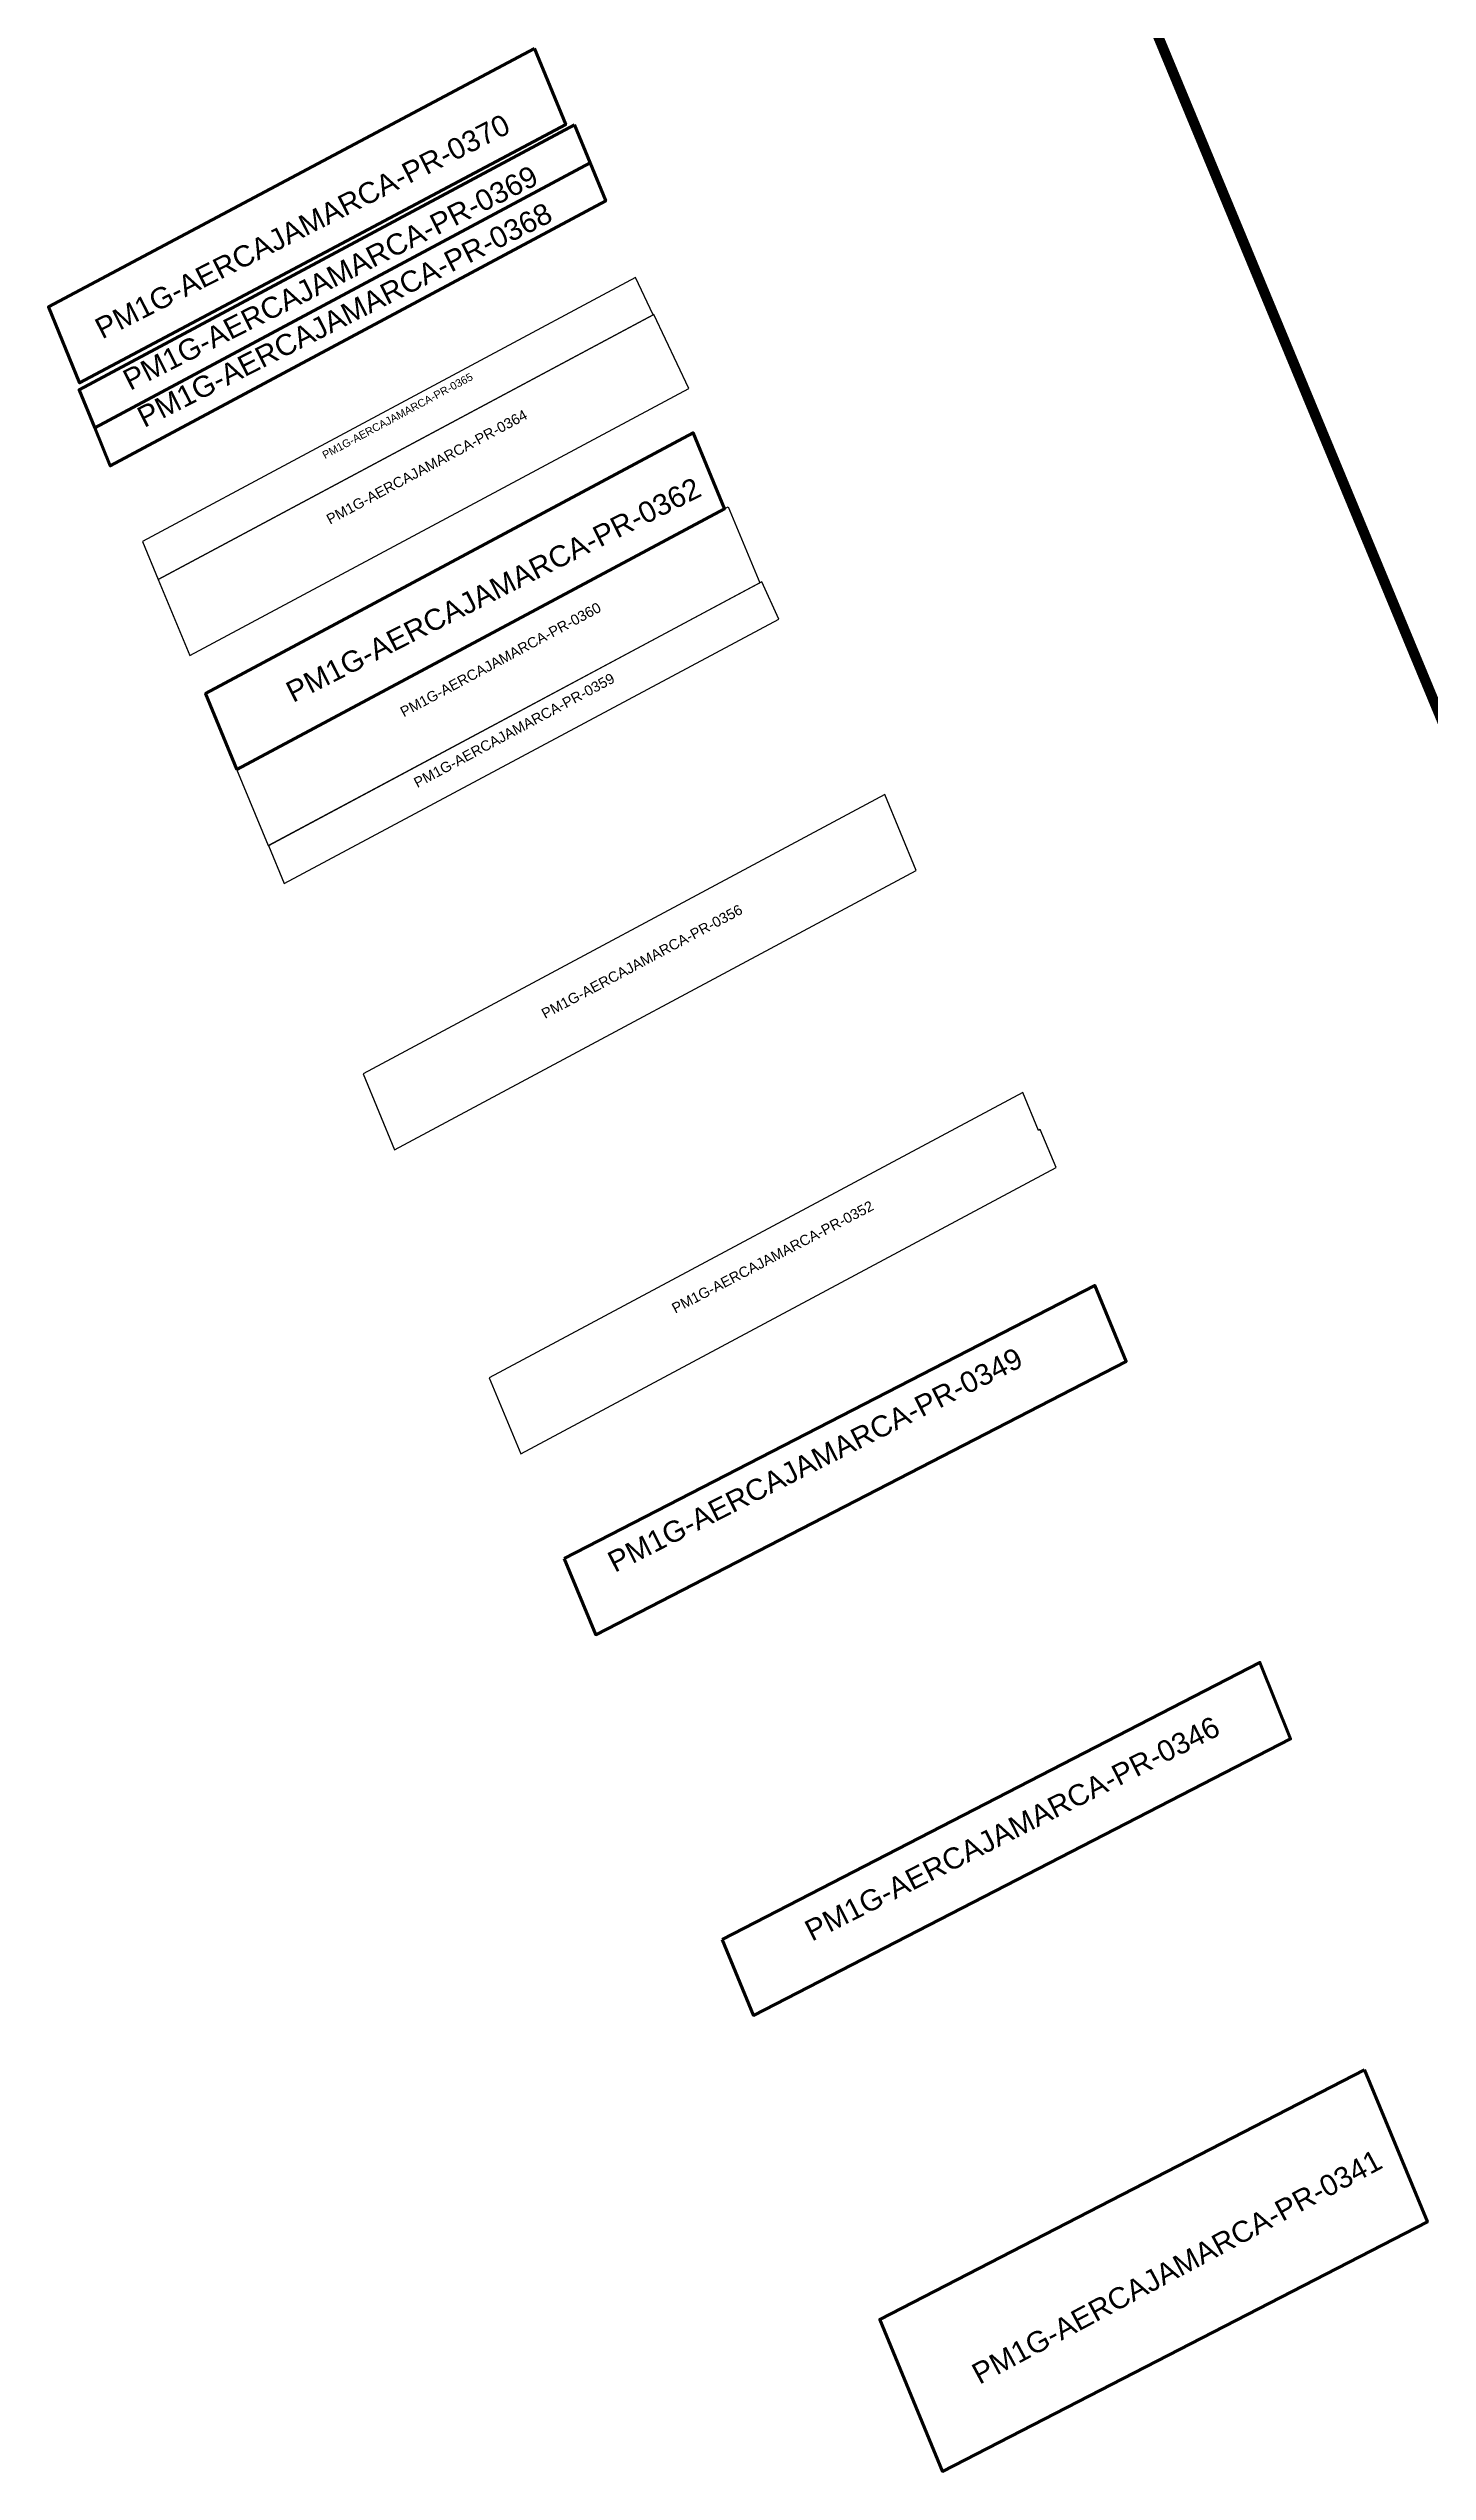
# Model space of a CAD drawing. Header units: inches. Extents: x 339 to 778268, y 30 to 9211417.
# Drawn here: x 777469 to 777603, y 9209673.7 to 9209909.3 of the extents above; entities that cross this region are included whole.
import ezdxf
from ezdxf.enums import TextEntityAlignment as Align

# ---------------------------------------------------------------- set-up
doc = ezdxf.new("R2010")
doc.units = ezdxf.units.IN
doc.header["$MEASUREMENT"] = 0
doc.linetypes.add('DASHED2', pattern=[0.375, 0.25, -0.125])
for name, color, linetype in [('AFECTACION', 3, 'Continuous'), ('Codigo predio', 7, 'Continuous'), ('MEMBRETE', 7, 'Continuous'), ('PMD en Modificacion', 36, 'Continuous'), ('POLIGONOS', 3, 'Continuous')]:
    doc.layers.add(name, color=color, linetype=linetype)
doc.styles.add('ARIAL', font='arial.ttf', dxfattribs={"height": 0.7})
doc.styles.add('SANSSERIF', font='arial.ttf')

msp = doc.modelspace()

# ---------------------------------------------------------------- texts
at = {"layer": 'Codigo predio', "color": 1, "lineweight": 15, "style": 'ARIAL'}
for s, height, rotation, p in [('PM1G-AERCAJAMARCA-PR-0365', 0.75, 28.2293, (777503.06, 9209873.24)), ('PM1G-AERCAJAMARCA-PR-0364', 1, 28.2293, (777505.96, 9209868.16)), ('PM1G-AERCAJAMARCA-PR-0360', 1, 28.2293, (777513.13, 9209849.43)), ('PM1G-AERCAJAMARCA-PR-0360', 1, 28.2293, (777513.13, 9209849.43)), ('PM1G-AERCAJAMARCA-PR-0359', 1, 28.2293, (777514.45, 9209842.55)), ('PM1G-AERCAJAMARCA-PR-0359', 1, 28.2293, (777514.45, 9209842.55)), ('PM1G-AERCAJAMARCA-PR-0356', 1, 28.1053, (777526.87, 9209820.08)), ('PM1G-AERCAJAMARCA-PR-0356', 1, 28.1053, (777526.87, 9209820.08)), ('PM1G-AERCAJAMARCA-PR-0352', 1, 27.6242, (777539.57, 9209791.36))]:
    msp.add_text(s, height=height, rotation=rotation, dxfattribs=at).set_placement(p, align=Align.CENTER)
at = {"layer": 'MEMBRETE', "char_height": 2.0411, "width": 71.0413, "attachment_point": 2, "style": 'SANSSERIF'}
for s, insert, rotation in [(' {\\fSansSerif|b0|i0|c2|p2;\\C7;PM1G-AERCAJAMARCA-PR-0370}', (777492.82, 9209892.72), 26.8704), (' {\\fSansSerif|b0|i0|c2|p2;\\C7;PM1G-AERCAJAMARCA-PR-0369}', (777495.54, 9209887.72), 26.8704), (' {\\fSansSerif|b0|i0|c2|p2;\\C7;PM1G-AERCAJAMARCA-PR-0368}', (777496.92, 9209884.11), 26.8704), ('{\\fSansSerif|b0|i0|c2|p2;\\C7;PM1G-AERCAJAMARCA-PR-0362}', (777511.73, 9209857.57), 26.8704), ('{\\fSansSerif|b0|i0|c2|p2;\\C7;PM1G-AERCAJAMARCA-PR-0349}', (777543, 9209772.99), 26.8704), (' {\\fSansSerif|b0|i0|c2|p2;\\C7;PM1G-AERCAJAMARCA-PR-0346}', (777561.8, 9209736.97), 26.8704), (' {\\fSansSerif|b0|i0|c2|p2;\\C7;PM1G-AERCAJAMARCA-PR-0341}', (777577.79, 9209694.34), 28.2837)]:
    msp.add_mtext(s, dxfattribs=dict(at, insert=insert, rotation=rotation))

# ---------------------------------------------------------------- linework, layer by layer
at = {"layer": 'AFECTACION', "color": 5, "lineweight": 80}
for points in [[(777516.2, 9209909.28), (777519.23, 9209901.88), (777471.99, 9209876.76), (777468.96, 9209884.16)], [(777520.08, 9209901.87), (777521.6, 9209898.17), (777473.45, 9209872.4), (777471.93, 9209876.1)], [(777521.6, 9209898.17), (777523.12, 9209894.46), (777474.97, 9209868.7), (777473.45, 9209872.4)], [(777487.28, 9209839.17), (777484.22, 9209846.56), (777531.6, 9209871.92), (777534.66, 9209864.53)], [(777519.08, 9209762.47), (777570.64, 9209789.03), (777573.7, 9209781.64), (777522.14, 9209755.08)], [(777534.42, 9209725.46), (777586.7, 9209752.38), (777589.67, 9209744.94), (777537.48, 9209718.07)], [(777596.86, 9209712.77), (777602.98, 9209697.99), (777555.86, 9209673.73), (777549.74, 9209688.51)]]:
    msp.add_lwpolyline(points, close=True, dxfattribs=at)
at = {"layer": 'PMD en Modificacion', "color": 6, "linetype": 'DASHED2', "ltscale": 0.3, "const_width": 1}
msp.add_lwpolyline([(778267.48, 9208245.02), (778266.89, 9208240.35), (778244.84, 9208220.61), (778226.82, 9208208.5), (778168.86, 9208179.33), (778098.65, 9208138.96), (778062.46, 9208120.98), (778033.4, 9208103.2), (777973.04, 9208076.83), (777933.13, 9208057.32), (777487.42, 9209132.64), (777483, 9209136.44), (777483.92, 9209141.08), (777338.18, 9209492.7), (777352.13, 9209487.64), (777337.6, 9209522.69), (777272.3, 9209541.02), (777219.78, 9209575.58), (777184.72, 9209624.98), (777185.41, 9209634.83), (777165.97, 9209655.28), (777152.13, 9209675.54), (777121.98, 9209700.13), (777109.06, 9209706.83), (777098.45, 9209710.02), (777087.2, 9209709.59), (777069.92, 9209706.97), (777021.25, 9209698.65), (777002.45, 9209697.67), (776969.48, 9209711.08), (776951.67, 9209711.12), (776972.05, 9209660.24), (777045.95, 9209509.01), (777125.12, 9209439.43), (777111.12, 9209433.12), (777101.12, 9209428.61), (777024.37, 9209496.24), (776949.19, 9209650.09), (776881.2, 9209819.81), (776766.81, 9209998.68), (776699.19, 9210083.71), (776554.8, 9210316.17), (776615.3, 9210355.8), (776592.29, 9210411.32), (776699.89, 9210451.22), (776729.48, 9210474.13), (776748.68, 9210473.03), (776749.76, 9210471.07), (776754.15, 9210472.66), (776855.94, 9210537.89), (776782.49, 9210658.75), (776745.24, 9210716.56), (776757.24, 9210725.63), (776765.09, 9210731.55), (776760.29, 9210737.7), (776728.66, 9210778.27), (776750.47, 9210794.3), (776756.37, 9210792.28), (776551.73, 9211285.79), (776860.41, 9211413.75), (776938.49, 9211416.4), (776952.29, 9211416.36), (778267.48, 9208245.02)], close=True, dxfattribs=at)
at = {"layer": 'POLIGONOS', "color": 3}
for points in [[(777527.73, 9209883.39), (777526.02, 9209887), (777478.09, 9209861.35), (777479.63, 9209857.65)], [(777531.18, 9209876.21), (777527.78, 9209883.42), (777479.63, 9209857.65), (777482.69, 9209850.26)], [(777538.29, 9209857.44), (777490.35, 9209831.79), (777491.88, 9209828.09), (777539.94, 9209853.81)], [(777553.3, 9209829.36), (777550.24, 9209836.75), (777499.54, 9209809.61), (777502.6, 9209802.22)], [(777566.88, 9209800.49), (777565.35, 9209804.18), (777565.18, 9209804.09), (777563.64, 9209807.78), (777511.79, 9209780.05), (777514.86, 9209772.66)]]:
    msp.add_lwpolyline(points, close=True, dxfattribs=at)
at = {"layer": 'POLIGONOS'}
msp.add_lwpolyline([(777535.02, 9209864.72), (777538.08, 9209857.33), (777490.35, 9209831.78), (777487.28, 9209839.17)], close=True, dxfattribs=at)

msp.set_redraw_order([(e.dxf.handle, doc.entitydb.next_handle()) for e in msp.query("TEXT MTEXT ATTDEF DIMENSION ARC_DIMENSION")])  # texts and dimensions are drawn at this point

doc.saveas('drawing.dxf')
